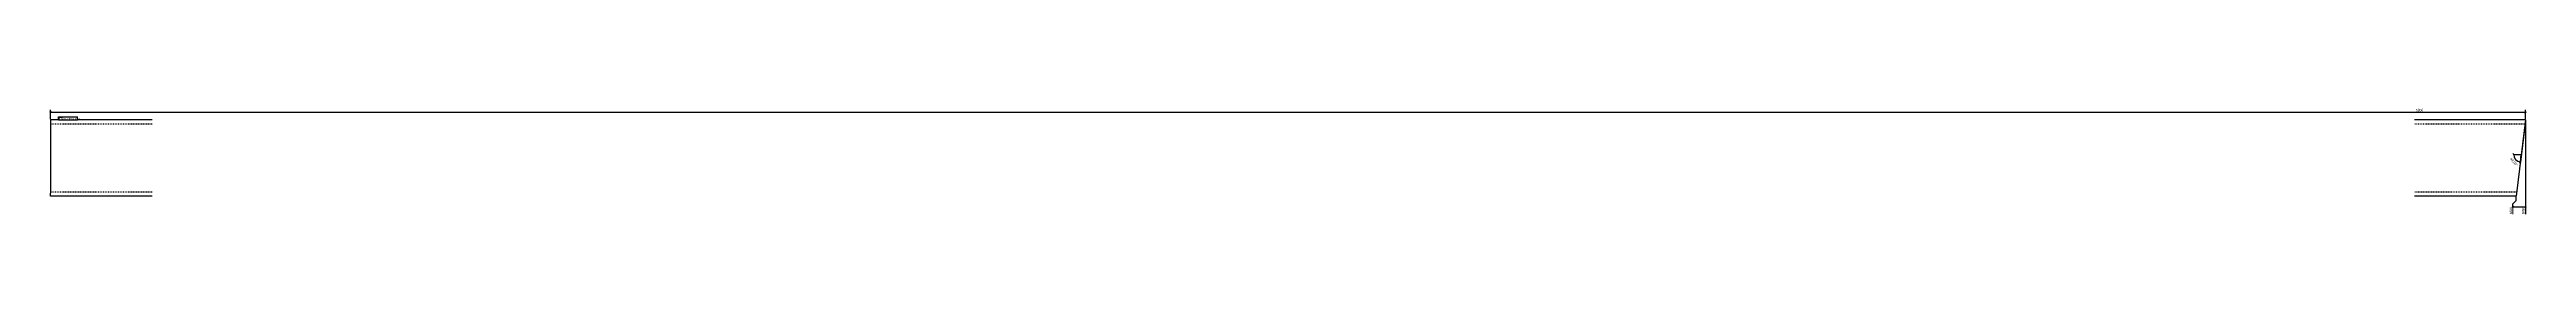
# Model space of a CAD drawing. Header units: millimetres. Extents: x 4 to 5859, y 3 to 254.
import ezdxf

# ---------------------------------------------------------------- set-up
doc = ezdxf.new("R2010")
doc.units = ezdxf.units.MM
doc.linetypes.add('DXK_LINE_DOT2', pattern=[3.9198, 1.9599, -1.9599])
for name, color, linetype in [('MÅLSÆTNING', 7, 'Continuous'), ('STÅL', 7, 'Continuous'), ('TEKST', 7, 'Continuous')]:
    doc.layers.add(name, color=color, linetype=linetype)
doc.styles.add('Arial Narrow', font='ARIALN.TTF', dxfattribs={"height": 0.2})

msp = doc.modelspace()

# ---------------------------------------------------------------- linework, layer by layer
at = {"layer": 'MÅLSÆTNING', "color": 7, "linetype": 'Continuous'}
for p, q in [((9, 245.8), (4.5, 244)), ((6.8, 228.4), (6.8, 250.2)), ((6.8, 244.9), (5856.5, 244.9)), ((5854.2, 244), (5858.7, 245.8)), ((5856.5, 228.4), (5856.5, 250.2)), ((5856.3, 225.4), (5844.3, 127.3)), ((5856.5, 225.4), (5856.5, 4.5)), ((5829.4, 142.9), (5827.6, 147.4)), ((5828.5, 145.2), (5846.5, 145.2)), ((5841.9, 126.7), (5846.6, 127.9)), ((5844.3, 127.3), (5846.5, 145.2)), ((5829.1, 22.6), (5824.6, 20.8)), ((5826.9, 29.2), (5834.4, 36.7)), ((5826.9, 4.5), (5826.9, 29.2)), ((5826.9, 21.7), (5856.5, 21.7)), ((5834.4, 36.7), (5834.4, 45.4)), ((5854.2, 20.8), (5858.7, 22.6))]:
    msp.add_line(p, q, dxfattribs=at)
msp.add_arc((5846.5, 145.2), 18, 180, 263, dxfattribs=at)
at = {"layer": 'STÅL', "color": 2, "linetype": 'Continuous'}
for p, q in [((246.8, 226.9), (6.8, 226.9)), ((6.8, 226.9), (6.8, 201.9)), ((6.8, 201.9), (6.8, 71.9)), ((5856.5, 226.9), (5594.4, 226.9)), ((5853.4, 201.9), (5834.4, 46.9)), ((5856.5, 226.9), (5853.4, 201.9)), ((6.8, 71.9), (6.8, 54.2)), ((6.8, 46.9), (6.8, 54.2)), ((246.8, 46.9), (6.8, 46.9)), ((5834.4, 46.9), (5594.4, 46.9))]:
    msp.add_line(p, q, dxfattribs=at)
at = {"layer": 'STÅL', "color": 7, "linetype": 'DXK_LINE_DOT2'}
for p, q in [((246.8, 216.9), (6.8, 216.9)), ((5855.3, 216.9), (5594.4, 216.9)), ((5856.3, 225), (5853.4, 201.9)), ((6.8, 71.9), (6.8, 54.2)), ((246.8, 56.9), (6.8, 56.9)), ((5835.6, 56.9), (5594.4, 56.9))]:
    msp.add_line(p, q, dxfattribs=at)

# ---------------------------------------------------------------- next in the draw order: wipeouts: each hides what was drawn before it
at = {"color": 0}
for points, layer in [([(5613.2, 246), (5613.2, 254.4), (5596.2, 254.4), (5596.2, 246)], 'MÅLSÆTNING'), ([(5832.4, 118), (5838.7, 123.5), (5824, 140.1), (5817.7, 134.5)], 'MÅLSÆTNING'), ([(35.5, 227.9), (35.5, 233.2), (26.3, 233.2), (26.3, 227.9)], 'TEKST')]:
    msp.add_wipeout(points, dxfattribs=at).dxf.layer = layer
at = {"color": 0, "linetype": 'Continuous'}
msp.add_wipeout([(5855.3, 20.3), (5846.9, 20.3), (5846.9, 3.3), (5855.3, 3.3)], dxfattribs=at).dxf.layer = 'MÅLSÆTNING'

# ---------------------------------------------------------------- next in the draw order: texts
at = {"layer": 'MÅLSÆTNING', "color": 3, "style": 'Arial Narrow'}
msp.add_text('5850', height=5.73, dxfattribs=at).set_placement((5597.4, 247.2))
msp.add_text('83.00°', height=5.73, rotation=-48.50088, dxfattribs=at).set_placement((5819.4, 134.4))

# ---------------------------------------------------------------- next in the draw order: wipeouts: each hides what was drawn before it
at = {"color": 0, "linetype": 'Continuous'}
msp.add_wipeout([(5825.7, 20.3), (5817.3, 20.3), (5817.3, 3.3), (5825.7, 3.3)], dxfattribs=at).dxf.layer = 'MÅLSÆTNING'
at = {"color": 0}
msp.add_wipeout([(35.5, 227.9), (35.5, 233.2), (26.3, 233.2), (26.3, 227.9)], dxfattribs=at).dxf.layer = 'TEKST'

# ---------------------------------------------------------------- next in the draw order: texts
at = {"layer": 'MÅLSÆTNING', "color": 3, "linetype": 'Continuous', "style": 'Arial Narrow'}
for s, p in [('5828', (5824.5, 4.5)), ('5850', (5854.1, 4.5))]:
    msp.add_text(s, height=5.73, rotation=90.00021, dxfattribs=at).set_placement(p)

# ---------------------------------------------------------------- next in the draw order: wipeouts: each hides what was drawn before it
at = {"color": 0}
msp.add_wipeout([(69.5, 227.9), (69.5, 231.7), (37.1, 231.7), (37.1, 227.9)], dxfattribs=at).dxf.layer = 'TEKST'

# ---------------------------------------------------------------- next in the draw order: wipeouts: each hides what was drawn before it
msp.add_wipeout([(69.5, 227.9), (69.5, 231.7), (37.1, 231.7), (37.1, 227.9)], dxfattribs=at).dxf.layer = 'TEKST'

# ---------------------------------------------------------------- next in the draw order: linework, layer by layer
at = {"layer": 'TEKST', "color": 7, "linetype": 'Continuous'}
for p, q in [((25.4, 234.1), (70.4, 234.1)), ((25.4, 227), (25.4, 234.1)), ((25.4, 227), (70.4, 227)), ((70.4, 227), (70.4, 234.1))]:
    msp.add_line(p, q, dxfattribs=at)

# ---------------------------------------------------------------- next in the draw order: texts
at = {"layer": 'TEKST', "color": 3, "style": 'Arial Narrow'}
for s, height, p in [('s15', 5.01, (26.3, 227.9)), ('RHS180X180X10', 3.579, (37.1, 227.9))]:
    msp.add_text(s, height=height, dxfattribs=at).set_placement(p)

doc.saveas('drawing.dxf')
